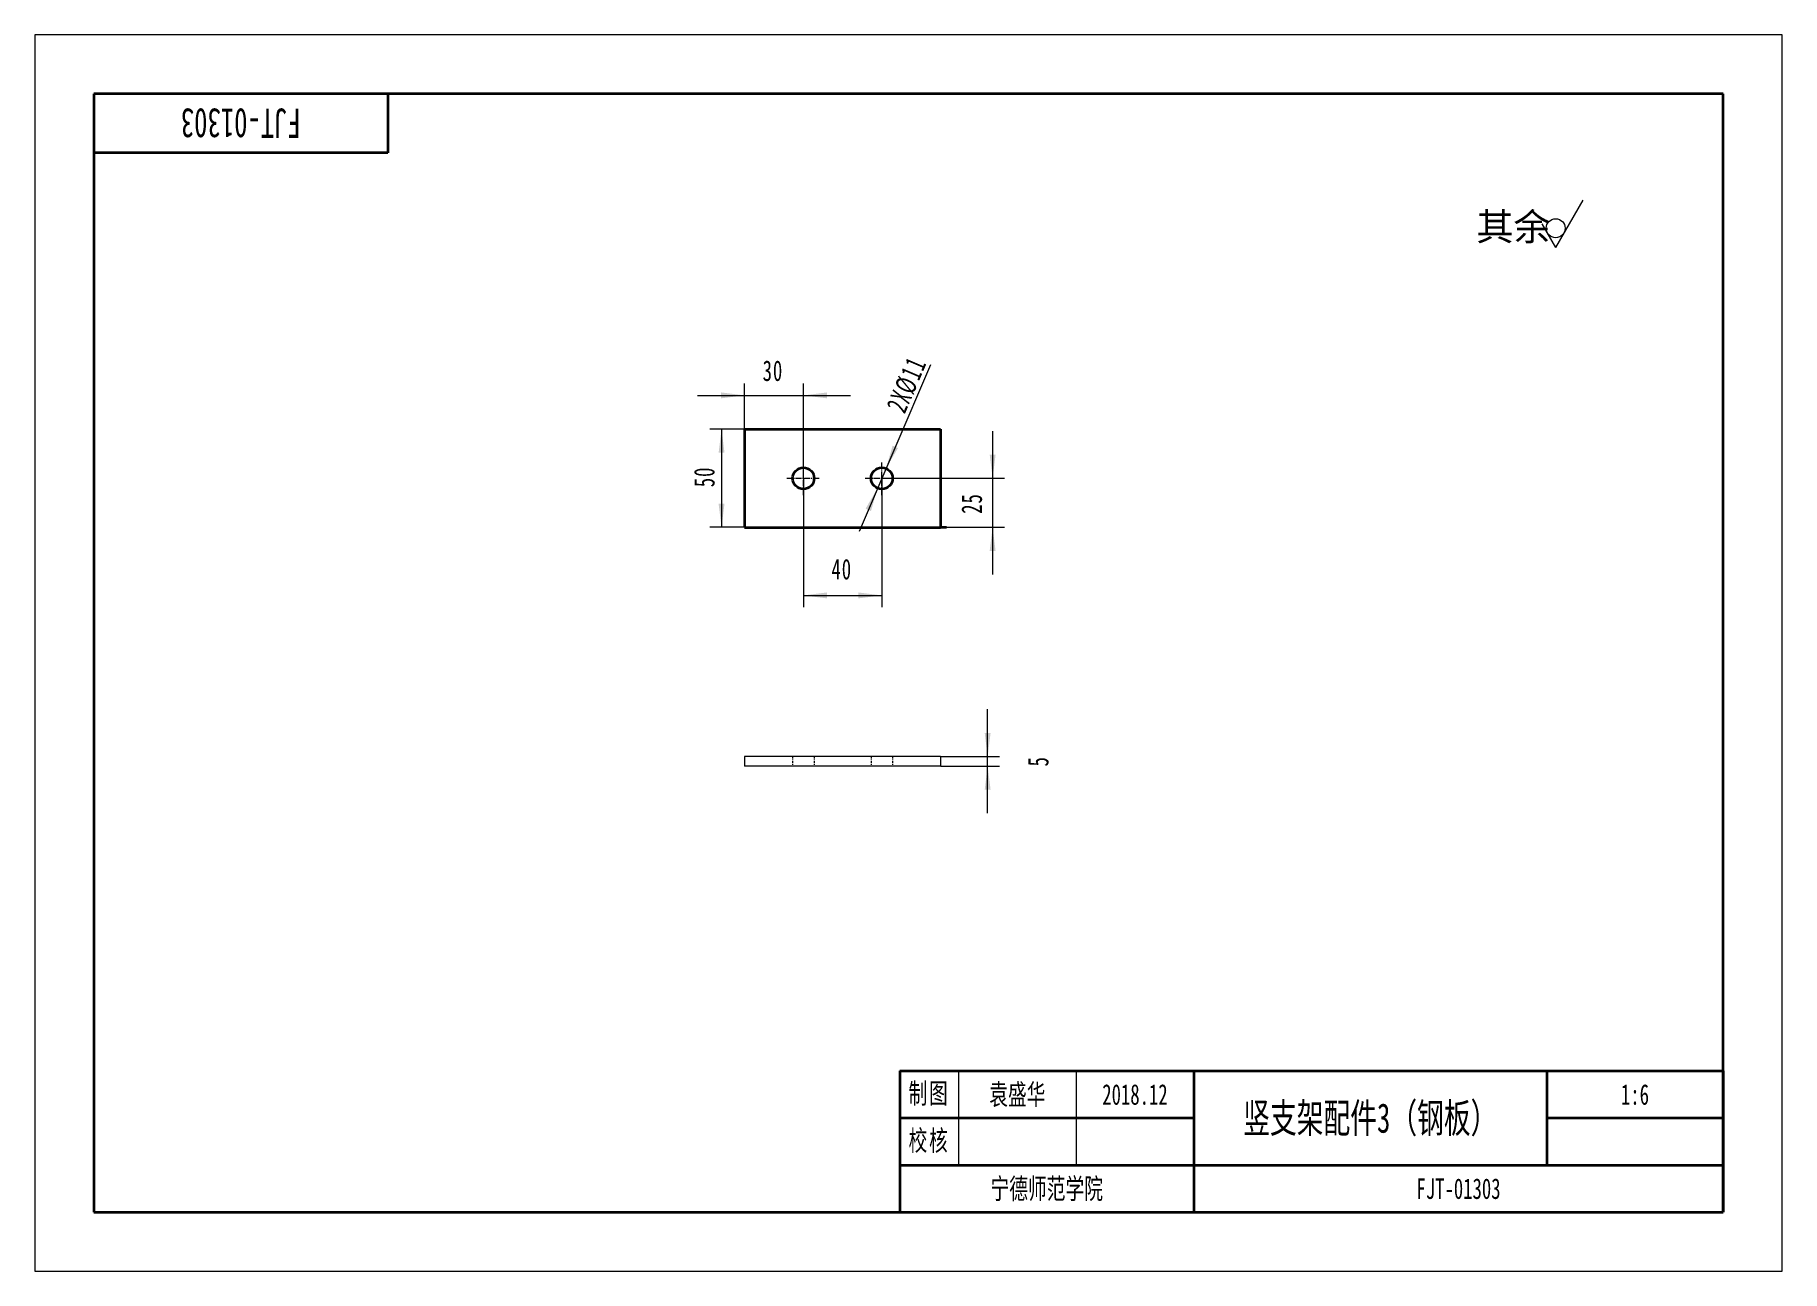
# Model space of a CAD drawing. Header units: millimetres. Extents: x -1183 to 7849, y -737 to 748.
# Drawn here: x 6067 to 7849, y -630 to 630 of the extents above; entities that cross this region are included whole.
import ezdxf
from ezdxf.enums import TextEntityAlignment as Align

# ---------------------------------------------------------------- set-up
doc = ezdxf.new("R2010")
doc.units = ezdxf.units.MM
doc.linetypes.add('CENTER', pattern=[47.5, 22, -8.5, 8.5, -8.5])
doc.linetypes.add('点画线', pattern=[18, 12, -2, 2, -2])
doc.layers.get('0').update_dxf_attribs({"lineweight": 18})
for name, color, linetype, lineweight in [('yhtext', 4, 'Continuous', 18), ('中心线层', 1, '点画线', 18), ('尺寸线层', 3, 'Continuous', 18), ('粗实线层', 7, 'Continuous', 35), ('细实线层', 7, 'Continuous', 18)]:
    doc.layers.add(name, color=color, linetype=linetype, lineweight=lineweight)
doc.styles.get("Standard").update_dxf_attribs({"font": ''})
doc.styles.add('标准', font='', dxfattribs={"width": 0.667})
doc.styles.get('Standard').set_extended_font_data('宋体')
doc.styles.get('标准').set_extended_font_data('宋体')
doc.dimstyles.new('标准', dxfattribs={"dimscale": 6, "dimtxt": 3.5, "dimasz": 4, "dimexe": 2, "dimexo": 0, "dimtad": 1, "dimdsep": 46, "dimtxsty": '标准', "dimblk": '_CAXARROW', "dimcen": 0, "dimdle": 8, "dimazin": 2, "dimtfac": 0.707107, "dimtdec": 3, "dimtmove": 2, "dimatfit": 3, "dimfxl": 0, "dimfrac": 2, "dimtolj": 1, "dimarcsym": 0})

msp = doc.modelspace()

# ---------------------------------------------------------------- texts
at = {"insert": (7537.618, 448.405), "char_height": 27.8464, "width": 215.70746, "attachment_point": 1}
msp.add_mtext('其余', dxfattribs=at)

# ---------------------------------------------------------------- blocks, each defined once
blk = doc.blocks.new('$CAXA_FRAME_13B17AC1$')
at = {"layer": '粗实线层'}
for p, q in [((-138.5, 95), (-138.5, -95)), ((138.5, 95), (-138.5, 95)), ((-88.5, 95), (-88.5, 85)), ((138.5, -95), (138.5, 95)), ((-88.5, 85), (-138.5, 85)), ((-138.5, -95), (138.5, -95))]:
    blk.add_line(p, q, dxfattribs=at)
at = {"layer": '细实线层'}
for p, q in [((148.5, 105), (-148.5, 105)), ((-148.5, 105), (-148.5, -105)), ((148.5, -105), (148.5, 105)), ((-148.5, -105), (148.5, -105))]:
    blk.add_line(p, q, dxfattribs=at)
at = {"layer": '尺寸线层', "style": '标准', "width": 0.667}
blk.add_attdef('图纸编号', text='', height=5.19, rotation=180, dxfattribs=at).set_placement((-113.5, 90), align=Align.MIDDLE_CENTER)
blk = doc.blocks.new('$CAXA_TITLE_151E506F$')
at = {"layer": '粗实线层'}
for p, q in [((-140, 24), (-140, 0)), ((-140, 24), (0, 24)), ((-90, 24), (-90, 0)), ((-30, 24), (-30, 8)), ((0, 24), (0, 0)), ((0, 24), (0, 8)), ((-140, 16), (-90, 16)), ((-30, 16), (0, 16)), ((-140, 8), (0, 8)), ((-140, 0), (0, 0))]:
    blk.add_line(p, q, dxfattribs=at)
at = {"layer": '细实线层'}
for p, q in [((-130, 24), (-130, 8)), ((-110, 24), (-110, 8))]:
    blk.add_line(p, q, dxfattribs=at)
at = {"layer": '尺寸线层', "char_height": 3.481, "width": 18, "attachment_point": 5, "line_spacing_factor": 0.963108, "style": '标准'}
for s, insert in [('\\T1.1;制图', (-135, 20)), ('\\T1.1;校核', (-135, 12))]:
    blk.add_mtext(s, dxfattribs=dict(at, insert=insert))
at = {"layer": '尺寸线层', "style": '标准', "width": 0.667}
for tag, height, p in [('制图签名', 3.63, (-120, 20)), ('制图日期', 3.63, (-100, 20)), ('图纸比例', 3.63, (-15, 20)), ('图纸名称', 5.19, (-60, 16)), ('校核签名', 3.63, (-120, 12)), ('校核日期', 3.63, (-100, 12)), ('重量', 3.63, (-15, 12)), ('院校名称', 3.63, (-115, 4)), ('图纸编号', 3.63, (-45, 4))]:
    blk.add_attdef(tag, text='', height=height, dxfattribs=at).set_placement(p, align=Align.MIDDLE_CENTER)
blk = doc.blocks.new('*X13')
at = {"layer": '尺寸线层', "lineweight": 18, "transparency": 16777216}
for points in [[(6851.3, 58.7), (6875.3, 61.7), (6875.3, 55.7)], [(6931.3, 58.7), (6907.3, 61.7), (6907.3, 55.7)]]:
    blk.add_hatch(color=0, dxfattribs=at).paths.add_polyline_path(points, flags=0)
at = {"layer": '尺寸线层', "color": 0, "lineweight": 18, "transparency": 16777216}
for p, q in [((6851.3, 178.1), (6851.3, 46.7)), ((6931.3, 178.1), (6931.3, 46.7)), ((6851.3, 58.7), (6931.3, 58.7))]:
    blk.add_line(p, q, dxfattribs=at)
at = {"layer": '尺寸线层', "color": 0, "lineweight": 18, "transparency": 16777216, "insert": (6890.4, 85.3), "char_height": 21, "width": 42, "attachment_point": 5, "line_spacing_factor": 1.15057, "style": '标准'}
blk.add_mtext('\\T1.1;40', dxfattribs=at)
blk = doc.blocks.new('_CAXARROW')
blk.add_hatch(color=0).paths.add_polyline_path([(0, 0), (-1, 0.125), (-1, -0.125)], flags=0)
blk = doc.blocks.new('*X14')
at = {"layer": '尺寸线层', "lineweight": 18, "transparency": 16777216}
for points in [[(6791.3, 262.6), (6767.3, 265.6), (6767.3, 259.6)], [(6851.3, 262.6), (6875.3, 265.6), (6875.3, 259.6)]]:
    blk.add_hatch(color=0, dxfattribs=at).paths.add_polyline_path(points, flags=0)
at = {"layer": '尺寸线层', "color": 0, "lineweight": 18, "transparency": 16777216}
for p, q in [((6791.3, 221.7), (6791.3, 274.6)), ((6851.3, 178.1), (6851.3, 274.6)), ((6743.3, 262.6), (6899.3, 262.6))]:
    blk.add_line(p, q, dxfattribs=at)
at = {"layer": '尺寸线层', "color": 0, "lineweight": 18, "transparency": 16777216, "insert": (6820.2, 287.6), "char_height": 21, "width": 42, "attachment_point": 5, "line_spacing_factor": 1.15057, "style": '标准'}
blk.add_mtext('\\T1.1;30', dxfattribs=at)
blk = doc.blocks.new('*X15')
at = {"layer": '尺寸线层', "lineweight": 18, "transparency": 16777216}
for points in [[(7044.3, 178.1), (7047.3, 202.1), (7041.3, 202.1)], [(7044.3, 128.1), (7047.3, 104.1), (7041.3, 104.1)]]:
    blk.add_hatch(color=0, dxfattribs=at).paths.add_polyline_path(points, flags=0)
at = {"layer": '尺寸线层', "color": 0, "lineweight": 18, "transparency": 16777216}
for p, q in [((7044.3, 226.1), (7044.3, 80.1)), ((6931.3, 178.1), (7056.3, 178.1)), ((6931.3, 128.1), (7056.3, 128.1))]:
    blk.add_line(p, q, dxfattribs=at)
at = {"layer": '尺寸线层', "color": 0, "lineweight": 18, "transparency": 16777216, "insert": (7023.1, 152.4), "char_height": 21, "width": 42, "attachment_point": 5, "rotation": 90, "line_spacing_factor": 1.15057, "style": '标准'}
blk.add_mtext('\\T1.1;25', dxfattribs=at)
blk = doc.blocks.new('*X16')
at = {"layer": '尺寸线层', "lineweight": 18, "transparency": 16777216}
for points in [[(6935.6, 188.2), (6947.8, 209), (6942.3, 211.4)], [(6926.9, 167.9), (6920.2, 144.7), (6914.7, 147.1)]]:
    blk.add_hatch(color=0, dxfattribs=at).paths.add_polyline_path(points, flags=0)
at = {"layer": '尺寸线层', "color": 0, "lineweight": 18, "transparency": 16777216}
blk.add_line((6980.8, 293.6), (6908, 123.8), dxfattribs=at)
at = {"layer": '尺寸线层', "color": 0, "lineweight": 18, "transparency": 16777216, "insert": (6956.7, 273.4), "char_height": 21, "width": 112.244, "attachment_point": 5, "rotation": 66.8041, "line_spacing_factor": 1.15057, "style": '标准'}
blk.add_mtext('\\T1.1;2X%%C11', dxfattribs=at)
blk = doc.blocks.new('*X17')
at = {"layer": '尺寸线层', "lineweight": 18, "transparency": 16777216}
for points in [[(7039.2, -105.4), (7036.2, -81.4), (7042.2, -81.4)], [(7039.2, -115.4), (7036.2, -139.4), (7042.2, -139.4)]]:
    blk.add_hatch(color=0, dxfattribs=at).paths.add_polyline_path(points, flags=0)
at = {"layer": '尺寸线层', "color": 0, "lineweight": 18, "transparency": 16777216}
for p, q in [((7039.2, -163.4), (7039.2, -57.4)), ((6991.3, -105.4), (7051.2, -105.4)), ((6991.3, -115.4), (7051.2, -115.4))]:
    blk.add_line(p, q, dxfattribs=at)
at = {"layer": '尺寸线层', "color": 0, "lineweight": 18, "transparency": 16777216, "insert": (7090.9, -110.4), "char_height": 21, "width": 42, "attachment_point": 5, "rotation": 90, "line_spacing_factor": 1.15057, "style": '标准'}
blk.add_mtext('\\T1.1;5', dxfattribs=at)
blk = doc.blocks.new('*X18')
at = {"layer": '尺寸线层', "lineweight": 18, "transparency": 16777216}
for points in [[(6767.8, 228.1), (6770.8, 204.1), (6764.8, 204.1)], [(6767.8, 128.1), (6770.8, 152.1), (6764.8, 152.1)]]:
    blk.add_hatch(color=0, dxfattribs=at).paths.add_polyline_path(points, flags=0)
at = {"layer": '尺寸线层', "color": 0, "lineweight": 18, "transparency": 16777216}
for p, q in [((6791.3, 228.1), (6755.8, 228.1)), ((6767.8, 228.1), (6767.8, 128.1)), ((6791.3, 128.1), (6755.8, 128.1))]:
    blk.add_line(p, q, dxfattribs=at)
at = {"layer": '尺寸线层', "color": 0, "lineweight": 18, "transparency": 16777216, "insert": (6750.3, 179.5), "char_height": 21, "width": 42, "attachment_point": 5, "rotation": 90, "line_spacing_factor": 1.15057, "style": '标准'}
blk.add_mtext('\\T1.1;50', dxfattribs=at)

# ---------------------------------------------------------------- dimensions: what is measured, and where the dimension line sits
at = {"layer": '尺寸线层', "lineweight": 18}
dim = msp.add_diameter_dim_2p(p1=(6926.943, 167.946), p2=(6935.608, 188.168), text='2X%%C11', dimstyle='标准', override={"dimpost": '%%C<>', "dimsah": 1, "dimtfill": 1}, dxfattribs=at)
dim.commit()
dim.dimension.update_dxf_attribs({"geometry": '*X16', "text_midpoint": (6969.756, 267.857), "dimtype": 163})
for base, p1, p2, text, picture, middle in [((6851.276, 262.551), (6791.276, 221.72), (6851.276, 178.057), '30', '*X14', (6820.228, 287.606)), ((6931.276, 58.713), (6851.276, 178.057), (6931.276, 178.057), '40', '*X13', (6890.405, 85.331))]:
    dim = msp.add_linear_dim(base=base, p1=p1, p2=p2, text=text, dimstyle='标准', override={"dimsah": 1, "dimtfill": 1}, dxfattribs=at)
    dim.commit()
    dim.dimension.update_dxf_attribs({"geometry": picture, "text_midpoint": middle, "dimtype": 160})
for base, p1, p2, text, picture, middle in [((6767.803, 128.057), (6791.276, 228.057), (6791.276, 128.057), '50', '*X18', (6750.278, 179.46)), ((7044.26, 128.057), (6931.276, 178.057), (6931.276, 128.057), '25', '*X15', (7023.114, 152.356)), ((7039.186, -105.402), (6991.276, -115.402), (6991.276, -105.402), '5', '*X17', (7090.901, -110.402))]:
    dim = msp.add_linear_dim(base=base, p1=p1, p2=p2, angle=90, text=text, dimstyle='标准', override={"dimsah": 1, "dimtfill": 1}, dxfattribs=at)
    dim.commit()
    dim.dimension.update_dxf_attribs({"geometry": picture, "text_midpoint": middle, "dimtype": 160})

# ---------------------------------------------------------------- linework, layer by layer
for p, q in [((6791.276, -105.402), (6791.276, -115.402)), ((6991.276, -105.402), (6791.276, -105.402)), ((6991.276, -105.402), (6991.276, -115.402)), ((6991.276, -115.402), (6791.276, -115.402))]:
    msp.add_line(p, q)
at = {"color": 6, "linetype": 'CENTER', "lineweight": 18, "ltscale": 0.1}
for p, q in [((6840.276, -105.402), (6840.276, -115.402)), ((6862.276, -105.402), (6862.276, -115.402)), ((6920.276, -105.402), (6920.276, -115.402)), ((6942.276, -105.402), (6942.276, -115.402))]:
    msp.add_line(p, q, dxfattribs=at)
at = {"layer": 'yhtext'}
for q in [(7646.538, 461.526), (7604.768, 437.41)]:
    msp.add_line((7618.691, 413.294), q, dxfattribs=at)
msp.add_circle((7618.58, 433.011), 9.672, dxfattribs=at)
at = {"layer": '中心线层', "linetype": '点画线', "ltscale": 0.5}
for p, q in [((6851.276, 161.057), (6851.276, 195.057)), ((6931.276, 161.057), (6931.276, 195.057)), ((6834.276, 178.057), (6868.276, 178.057)), ((6914.276, 178.057), (6948.276, 178.057))]:
    msp.add_line(p, q, dxfattribs=at)
at = {"layer": '粗实线层', "linetype": 'Continuous', "lineweight": 35}
for p, q in [((6791.276, 228.057), (6991.276, 228.057)), ((6791.276, 228.057), (6791.276, 128.057)), ((6991.276, 228.057), (6991.276, 128.057)), ((6791.276, 128.057), (6991.276, 128.057)), ((6997.276, 128.057), (6991.276, 128.057))]:
    msp.add_line(p, q, dxfattribs=at)
for centre in [(6851.276, 178.057), (6931.276, 178.057)]:
    msp.add_circle(centre, 11, dxfattribs=at)

# ---------------------------------------------------------------- block references
at = {"layer": '粗实线层'}
ref = msp.add_blockref('$CAXA_FRAME_13B17AC1$', (6958.476, 0), dxfattribs=dict(at, xscale=6, yscale=6, zscale=6))
ref.add_attrib('图纸编号', 'FJT-01303', dxfattribs={"layer": '尺寸线层', "height": 30, "rotation": 180, "style": '标准', "width": 0.667}).set_placement((6277.476, 540), align=Align.MIDDLE_CENTER)
ref = msp.add_blockref('$CAXA_TITLE_151E506F$', (7789.476, -570), dxfattribs=dict(at, xscale=6, yscale=6, zscale=6))
ref.add_attrib('院校名称', '宁德师范学院', dxfattribs={"layer": '尺寸线层', "height": 21, "style": '标准', "width": 0.667}).set_placement((7099.476, -546), align=Align.MIDDLE_CENTER)
ref.add_attrib('图纸名称', '竖支架配件3（钢板）', dxfattribs={"layer": '尺寸线层', "height": 30, "style": '标准', "width": 0.667}).set_placement((7429.476, -474), align=Align.MIDDLE_CENTER)
ref.add_attrib('图纸编号', 'FJT-01303', dxfattribs={"layer": '尺寸线层', "height": 21, "style": '标准', "width": 0.667}).set_placement((7519.476, -546), align=Align.MIDDLE_CENTER)
ref.add_attrib('图纸比例', '1:6', dxfattribs={"layer": '尺寸线层', "height": 21, "style": '标准', "width": 0.667}).set_placement((7699.476, -450), align=Align.MIDDLE_CENTER)
ref.add_attrib('制图签名', '袁盛华', dxfattribs={"layer": '尺寸线层', "height": 21, "style": '标准', "width": 0.667}).set_placement((7069.476, -450), align=Align.MIDDLE_CENTER)
ref.add_attrib('制图日期', '2018.12', dxfattribs={"layer": '尺寸线层', "height": 21, "style": '标准', "width": 0.667}).set_placement((7189.476, -450), align=Align.MIDDLE_CENTER)

msp.set_redraw_order([(e.dxf.handle, doc.entitydb.next_handle()) for e in msp.query("TEXT MTEXT ATTDEF DIMENSION ARC_DIMENSION")])  # texts and dimensions are drawn at this point

doc.saveas('drawing.dxf')
